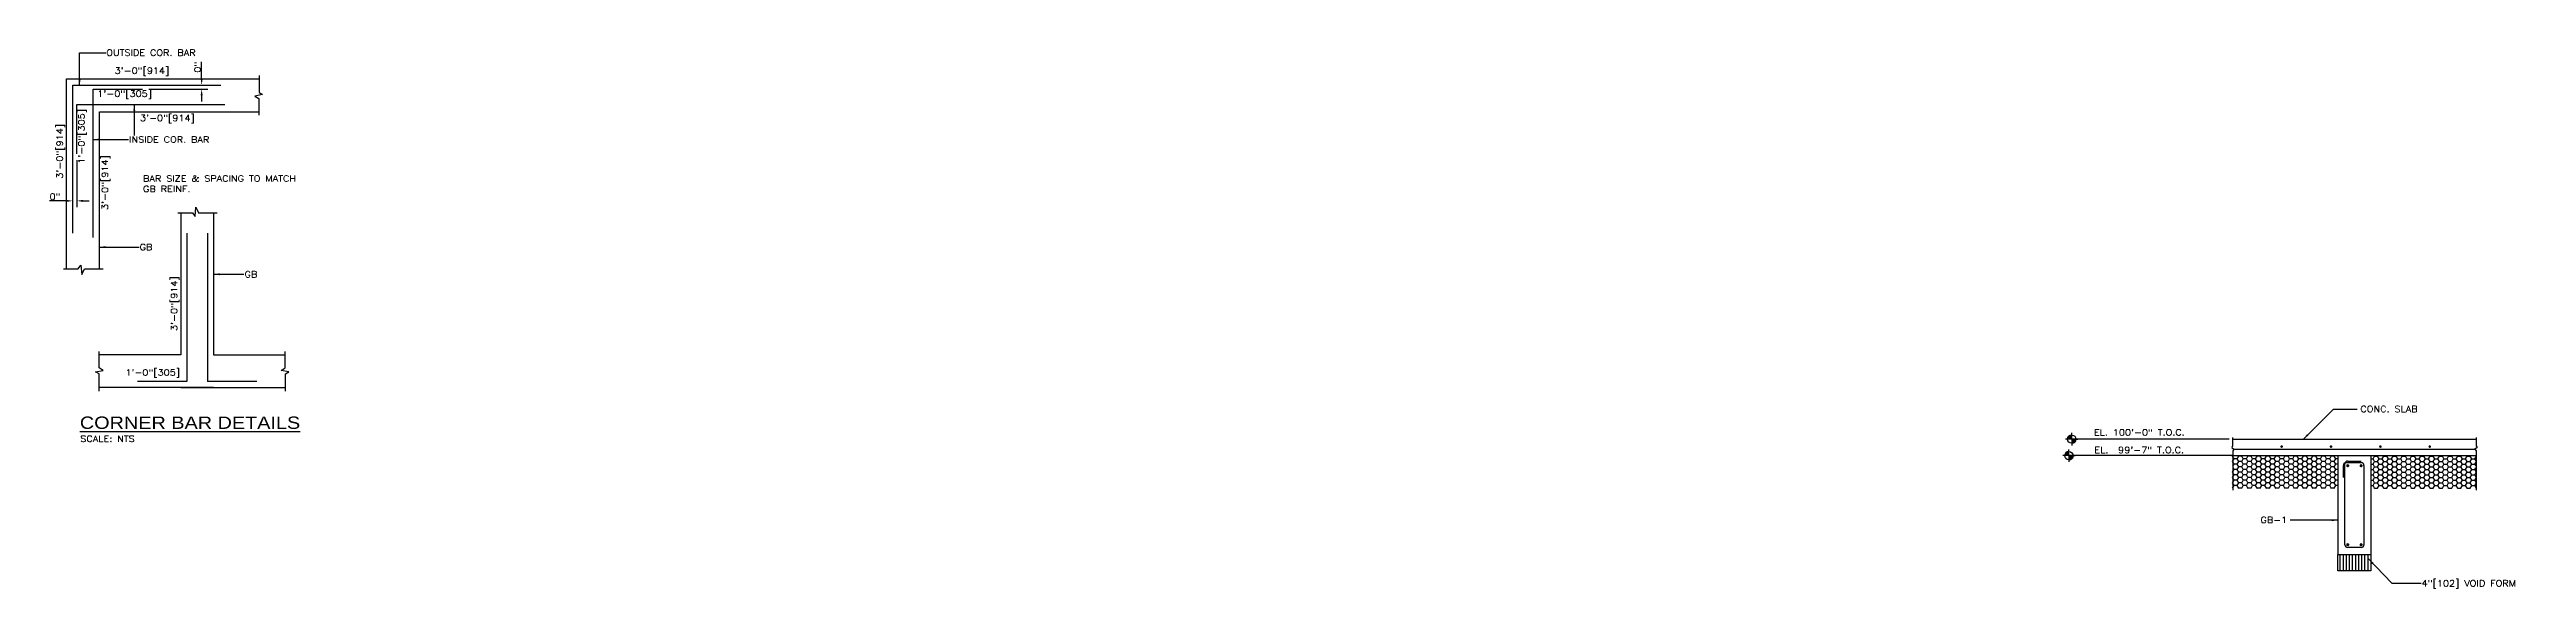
# Model space of a CAD drawing. Header units: inches. Extents: x -229 to 9761, y -1201 to 3580.
# Drawn here: x 1496 to 2098, y -249 to -118 of the extents above; entities that cross this region are included whole.
import ezdxf

# ---------------------------------------------------------------- set-up
doc = ezdxf.new("R2010")
doc.units = ezdxf.units.IN
doc.header["$MEASUREMENT"] = 0
doc.layers.get('0').update_dxf_attribs({"linetype": 'CONTINUOUS'})
doc.layers.get('DEFPOINTS').update_dxf_attribs({"linetype": 'CONTINUOUS'})
for name, color, linetype in [('C-052-16', 52, 'CONTINUOUS'), ('DIM133', 5, 'CONTINUOUS'), ('Dimension', 5, 'CONTINUOUS'), ('LAYER11A', 11, 'CONTINUOUS'), ('LAYER131A', 131, 'CONTINUOUS'), ('LAYER72A', 72, 'CONTINUOUS'), ('LAYER7A', 7, 'CONTINUOUS'), ('Structural_Section_Dim', 5, 'CONTINUOUS'), ('Structural_Section_Elev', 3, 'CONTINUOUS'), ('Structural_Section_Text', 5, 'CONTINUOUS')]:
    doc.layers.add(name, color=color, linetype=linetype)
doc.styles.add('ROMANS-115', font='romans.shx', dxfattribs={"width": 1.15})
doc.styles.add('SANS-115', font='sanss___.ttf', dxfattribs={"width": 1.15})
doc.dimstyles.new('112-ROMANS-115-MS', dxfattribs={"dimscale": 0, "dimtxt": 1.5, "dimasz": 1.5, "dimexe": 1.5, "dimexo": 1.5, "dimgap": 0.125, "dimtad": 0, "dimdec": 4, "dimzin": 1, "dimdsep": 46, "dimlunit": 4, "dimtxsty": 'ROMANS-115', "dimcen": 0.125, "dimclrd": 256, "dimclre": 256, "dimclrt": 256, "dimadec": 0, "dimazin": 0, "dimtfac": 1, "dimtdec": 4, "dimtofl": 0, "dimtmove": 0, "dimatfit": 0, "dimfxl": 1, "dimtfillclr": 256, "dimfrac": 2, "dimtolj": 1, "dimtzin": 0, "dimarcsym": 0})
doc.dimstyles.new('112-ROMANS-115-MS-BPV', dxfattribs={"dimscale": 0, "dimtxt": 1.5, "dimasz": 1.5, "dimexe": 1.5, "dimexo": 0.75, "dimgap": 0.75, "dimtad": 1, "dimdec": 3, "dimlfac": -96, "dimrnd": 0.125, "dimzin": 1, "dimdsep": 46, "dimlunit": 4, "dimtxsty": 'ROMANS-115', "dimcen": 0.75, "dimclrd": 256, "dimclre": 256, "dimclrt": 256, "dimadec": 0, "dimazin": 0, "dimtfac": 1, "dimtdec": 3, "dimtofl": 0, "dimtmove": 0, "dimatfit": 0, "dimfxl": 1, "dimfrac": 2, "dimtolj": 1, "dimtzin": 0, "dimarcsym": 0})

msp = doc.modelspace()

# ---------------------------------------------------------------- texts
at = {"layer": 'Structural_Section_Dim', "insert": (2058.119945, -204.998213), "char_height": 1.5, "attachment_point": 1, "style": 'ROMANS-115'}
msp.add_mtext('\\A1;CONC. SLAB', dxfattribs=at)
at = {"layer": 'Structural_Section_Text', "style": 'SANS-115', "width": 1.15}
msp.add_text('%%UCORNER BAR DETAILS', height=3.00000004, dxfattribs=at).set_placement((1503.805243, -210.564975))
at = {"layer": 'Structural_Section_Text', "char_height": 1.5, "attachment_point": 1, "style": 'ROMANS-115'}
for s, insert in [('EL. 100\'-0" T.O.C. ', (1993.340118, -210.677757)), ('SCALE: NTS', (1503.920422, -212.218406)), ('EL.  99\'-7" T.O.C. ', (1993.461521, -214.953615)), ('GB-1 ', (2033.832689, -231.916112)), ('\\A1;4"[102] VOID FORM', (2073.022794, -247.302634))]:
    msp.add_mtext(s, dxfattribs=dict(at, insert=insert))

# ---------------------------------------------------------------- blocks, each defined once
blk = doc.blocks.new('*D49')
at = {"layer": 'DEFPOINTS', "color": 0}
for p in [(1519.07, -128.07), (1533.41, -127.07), (1538.07, -127.07)]:
    blk.add_point(p, dxfattribs=at)
at = {"layer": 'Structural_Section_Text', "lineweight": -2}
for p, q in [((1533.41, -125.57), (1533.41, -121.44)), ((1520.57, -128.07), (1534.91, -128.07)), ((1533.41, -129.57), (1533.41, -131.07))]:
    blk.add_line(p, q, dxfattribs=at)
at = {"layer": 'Structural_Section_Text'}
for points in [[(1533.16, -125.57), (1533.66, -125.57), (1533.41, -127.07)], [(1533.16, -129.57), (1533.66, -129.57), (1533.41, -128.07)]]:
    blk.add_solid(points, dxfattribs=at)
at = {"layer": 'Structural_Section_Text', "insert": (1532.39, -122.75), "char_height": 1.5, "attachment_point": 5, "rotation": 90, "style": 'ROMANS-115'}
blk.add_mtext('\\A1;0"', dxfattribs=at)
blk = doc.blocks.new('*D50')
at = {"layer": 'DEFPOINTS', "color": 0}
for p in [(1502.07, -143.81), (1503.07, -143.81), (1502.07, -155.2)]:
    blk.add_point(p, dxfattribs=at)
at = {"layer": 'Structural_Section_Text', "lineweight": -2}
for p, q in [((1503.07, -145.31), (1503.07, -156.7)), ((1500.57, -155.2), (1496.43, -155.2)), ((1504.57, -155.2), (1506.07, -155.2))]:
    blk.add_line(p, q, dxfattribs=at)
at = {"layer": 'Structural_Section_Text'}
for points in [[(1500.57, -154.95), (1500.57, -155.45), (1502.07, -155.2)], [(1504.57, -154.95), (1504.57, -155.45), (1503.07, -155.2)]]:
    blk.add_solid(points, dxfattribs=at)
at = {"layer": 'Structural_Section_Text', "insert": (1497.75, -154.18), "char_height": 1.5, "attachment_point": 5, "style": 'ROMANS-115'}
blk.add_mtext('\\A1;0"', dxfattribs=at)
blk = doc.blocks.new('*X48')
at = {"color": 0}
for p, q in [((614, 821.4), (626, 833.3)), ((614, 821.6), (625.8, 833.3)), ((614, 821.7), (625.6, 833.3)), ((614, 821.9), (625.4, 833.3)), ((614, 822.1), (625.3, 833.3)), ((614.1, 822.3), (625.1, 833.3)), ((614.1, 822.5), (624.9, 833.3)), ((614.1, 822.7), (624.7, 833.3)), ((614.1, 822.9), (624.5, 833.2)), ((614.1, 823.1), (624.3, 833.2)), ((614.2, 821.3), (626, 833.2)), ((614.2, 823.3), (624.1, 833.2)), ((614.2, 823.5), (623.8, 833.1)), ((614.3, 823.7), (623.6, 833.1)), ((614.3, 824), (623.4, 833.1)), ((614.3, 821.3), (626, 833)), ((614.4, 824.2), (623.2, 833)), ((614.4, 824.4), (622.9, 832.9)), ((614.5, 824.7), (622.7, 832.9)), ((614.5, 821.3), (626, 832.8)), ((614.6, 824.9), (622.4, 832.8)), ((614.7, 825.2), (622.2, 832.7)), ((614.7, 821.3), (626, 832.7)), ((614.8, 825.5), (621.9, 832.6)), ((614.9, 825.8), (621.6, 832.5)), ((614.9, 821.3), (626, 832.5)), ((615, 826.1), (621.3, 832.4)), ((615, 821.3), (626, 832.3)), ((615.1, 826.4), (621, 832.2)), ((615.2, 821.3), (626, 832.1)), ((615.3, 826.7), (620.6, 832.1)), ((615.4, 821.3), (626, 832)), ((615.5, 827.1), (620.3, 831.9)), ((615.6, 821.3), (626, 831.8)), ((615.7, 827.5), (619.9, 831.6)), ((615.8, 821.3), (626, 831.6)), ((615.9, 821.3), (626, 831.4)), ((616, 828), (619.4, 831.3)), ((616.1, 821.3), (626, 831.3)), ((616.3, 821.3), (626, 831.1)), ((616.4, 828.6), (618.8, 830.9)), ((616.5, 821.3), (626, 830.9)), ((616.6, 821.3), (626, 830.7)), ((616.8, 821.3), (626, 830.6)), ((617, 821.3), (626, 830.4)), ((617.2, 821.3), (626, 830.2)), ((617.3, 821.3), (626, 830)), ((617.5, 821.3), (626, 829.8)), ((617.7, 821.3), (626, 829.7)), ((617.9, 821.3), (626, 829.5)), ((618, 821.3), (626, 829.3)), ((618.2, 821.3), (626, 829.1)), ((618.4, 821.3), (626, 829)), ((618.6, 821.3), (626, 828.8)), ((618.8, 821.3), (626, 828.6)), ((618.9, 821.3), (626, 828.4)), ((619.1, 821.3), (626, 828.3)), ((619.3, 821.3), (626, 828.1)), ((619.5, 821.3), (626, 827.9)), ((619.6, 821.3), (626, 827.7)), ((619.8, 821.3), (626, 827.5)), ((620, 821.3), (626, 827.4)), ((620.2, 821.3), (626, 827.2)), ((620.3, 821.3), (626, 827)), ((620.5, 821.3), (626, 826.8)), ((620.7, 821.3), (626, 826.7)), ((620.9, 821.3), (626, 826.5)), ((621.1, 821.3), (626, 826.3)), ((621.2, 821.3), (626, 826.1)), ((621.4, 821.3), (626, 826)), ((621.6, 821.3), (626, 825.8)), ((621.8, 821.3), (626, 825.6)), ((621.9, 821.3), (626, 825.4)), ((622.1, 821.3), (626, 825.2)), ((622.3, 821.3), (626, 825.1)), ((622.5, 821.3), (626, 824.9)), ((622.6, 821.3), (626, 824.7)), ((622.8, 821.3), (626, 824.5)), ((623, 821.3), (626, 824.4)), ((623.2, 821.3), (626, 824.2)), ((623.4, 821.3), (626, 824)), ((623.5, 821.3), (626, 823.8)), ((623.7, 821.3), (626, 823.7)), ((623.9, 821.3), (626, 823.5)), ((624.1, 821.3), (626, 823.3)), ((624.2, 821.3), (626, 823.1)), ((624.4, 821.3), (626, 822.9)), ((624.6, 821.3), (626, 822.8)), ((624.8, 821.3), (626, 822.6)), ((624.9, 821.3), (626, 822.4)), ((625.1, 821.3), (626, 822.2)), ((625.3, 821.3), (626, 822.1)), ((625.5, 821.3), (626, 821.9)), ((625.7, 821.3), (626, 821.7)), ((625.8, 821.3), (626, 821.5)), ((626, 821.3), (626, 821.4))]:
    blk.add_line(p, q, dxfattribs=at)
blk = doc.blocks.new('cornerbardetails')
at = {"layer": 'C-052-16'}
for p, q in [((-21.8938, 31.33857), (14.1062, 31.33857)), ((-21.8938, -4.66143), (-21.8938, 31.33857)), ((-16.8938, -5.66143), (-16.8938, 30.33857)), ((-16.8938, 30.33857), (-4.8938, 30.33857)), ((-20.8938, 26.59729), (15.1062, 26.59729)), ((-20.8938, 14.59729), (-20.8938, 26.59729)), ((5.85164, -4.64649), (5.85164, -40.64649)), ((10.85164, -4.64649), (10.85164, -40.64649)), ((5.85164, -40.64649), (-6.14836, -40.64649)), ((22.85164, -40.64649), (10.85164, -40.64649))]:
    blk.add_line(p, q, dxfattribs=at)
at = {"layer": 'LAYER131A'}
for p, q in [((-23.3938, 32.83857), (23.40865, 32.83857)), ((-23.3938, -13.29422), (-23.3938, 32.83857)), ((23.40865, 33.6504), (23.40865, 29.50956)), ((-15.3938, -13.3013), (-15.3938, 24.83857)), ((-15.3938, 24.83857), (23.38212, 24.83857)), ((24.25928, 29.02269), (22.40751, 28.63319)), ((22.40751, 28.63319), (23.38212, 28.04895)), ((23.38212, 28.04895), (23.38212, 24.0504)), ((23.40865, 29.50956), (24.25928, 29.02269)), ((3.63455, 0.3387), (7.19221, 0.3387)), ((4.35164, 0.3387), (4.35164, -34.14649)), ((7.19221, 0.3387), (7.85039, -0.55092)), ((7.85039, -0.55092), (8.02989, 1.72073)), ((8.02989, 1.72073), (8.68806, 0.34578)), ((8.68806, 0.34578), (13.23455, 0.34578)), ((12.35164, 0.34578), (12.35164, -34.14649)), ((-24.11088, -13.29422), (-20.55323, -13.29422)), ((-20.55323, -13.29422), (-19.89505, -12.4046)), ((-19.89505, -12.4046), (-19.71555, -14.67625)), ((-19.71555, -14.67625), (-19.05737, -13.3013)), ((-19.05737, -13.3013), (-14.51088, -13.3013)), ((-15.44701, -37.35688), (-15.44701, -33.35833)), ((4.35164, -34.14649), (-15.44701, -34.14649)), ((12.35164, -34.14649), (29.78402, -34.14649)), ((29.78402, -37.35688), (29.78402, -33.35833)), ((-16.32417, -38.33061), (-14.4724, -37.94112)), ((-15.47354, -38.81748), (-16.32417, -38.33061)), ((-15.47354, -42.95833), (-15.47354, -38.81748)), ((-14.4724, -37.94112), (-15.44701, -37.35688)), ((28.8094, -37.94112), (29.78402, -37.35688)), ((30.66118, -38.33061), (28.8094, -37.94112)), ((29.81054, -38.81748), (30.66118, -38.33061)), ((29.81054, -42.95833), (29.81054, -38.81748)), ((12.35164, -42.14649), (-15.47354, -42.14649)), ((4.35164, -42.14649), (29.81054, -42.14649))]:
    blk.add_line(p, q, dxfattribs=at)
at = {"layer": 'Structural_Section_Text', "char_height": 1.5, "attachment_point": 1, "style": 'ROMANS-115'}
for s, insert in [('\\A1;OUTSIDE COR. BAR', (-13.75149, 39.94531)), ('1\'-0"[305]', (-15.92401, 29.97447)), ('3\'-0"[914]', (-11.71966, 35.58316)), ('3\'-0"[914]', (-5.52895, 24.0865)), ('\\A1;INSIDE COR. BAR', (-8.20348, 18.85573)), ('GB REINF.', (-4.7913, 6.86454)), ('BAR SIZE & SPACING TO MATCH', (-4.7913, 9.39304)), ('GB', (-5.64777, -7.26952)), ('GB', (19.85779, -13.8649)), ('1\'-0"[305]', (-9.09346, -37.70598))]:
    blk.add_mtext(s, dxfattribs=dict(at, insert=insert))
at = {"layer": 'Structural_Section_Text', "char_height": 1.5, "attachment_point": 1, "rotation": 90, "style": 'ROMANS-115'}
for s, insert in [('1\'-0"[305]', (-20.5204, 12.21776)), ('3\'-0"[914]', (-25.81791, 8.58585)), ('3\'-0"[914]', (-14.82349, 0.98226)), ('3\'-0"[914]', (2.00355, -28.41752))]:
    blk.add_mtext(s, dxfattribs=dict(at, insert=insert))
at = {"layer": 'Structural_Section_Text'}
dim = blk.add_linear_dim(base=(9.4494, 31.33857), p1=(-4.8938, 30.33857), p2=(14.1062, 31.33857), angle=90, text='0"', dimstyle='112-ROMANS-115-MS', override={"dimscale": 1, "dimpost": '\\X', "dimse2": 1}, dxfattribs=at)
dim.commit()
dim.dimension.update_dxf_attribs({"geometry": '*D49', "text_midpoint": (8.43154, 35.65464), "insert": (-1523.95984, 158.40924)})
dim = blk.add_linear_dim(base=(-21.8938, 3.20678), p1=(-20.8938, 14.59729), p2=(-21.8938, 14.59729), text='0"', dimstyle='112-ROMANS-115-MS', override={"dimscale": 1, "dimpost": '\\X', "dimse2": 1}, dxfattribs=at)
dim.commit()
dim.dimension.update_dxf_attribs({"geometry": '*D50', "text_midpoint": (-26.20987, 4.22464), "insert": (-1523.95984, 158.40924)})
at = {"layer": 'Structural_Section_Text', "annotation_type": 0, "has_hookline": 1, "hookline_direction": 0}
for points, override, text_width in [([(-20.20611, 31.33857), (-20.20611, 39.19531), (-13.87649, 39.19531)], {"dimscale": 1, "dimtad": 0}, 24.47857), ([(-16.8938, 18.10573), (-8.32848, 18.10573)], {"dimscale": 1, "dimtad": 0}, 21.93214), ([(-15.3938, -8.01952), (-5.77277, -8.01952)], {"dimscale": 1, "dimtad": 0}, 2.95714), ([(12.35164, -14.6149), (19.73279, -14.6149)], {"dimscale": 1, "dimtad": 0, "dimse2": 1}, 2.95714)]:
    blk.add_leader(points, dimstyle='112-ROMANS-115-MS', override=override, dxfattribs=dict(at, text_width=text_width))
at = {"layer": 'Structural_Section_Text'}
blk.add_leader([(-6.92474, 26.59729), (-6.92474, 19.09881)], dimstyle='112-ROMANS-115-MS', override={"dimscale": 1, "dimtad": 0}, dxfattribs=at)

# ---------------------------------------------------------------- hatches: boundary and pattern name
at = {"layer": 'LAYER7A'}
h = msp.add_hatch(dxfattribs=at)
h.set_pattern_fill('HONEY', color=256, scale=6, style=0)
h.set_pattern_definition([(180, (7441.65994, -1042.72795), (-1.125, 0.64951905), [0.75, -1.5]), (60, (7441.65994, -1042.72795), (1.125, 0.649519054), [0.75, -1.5]), (120, (7441.65994, -1042.72795), (-2e-09, 1.299038104), [-1.5, 0.75])])
h.paths.add_polyline_path([(2050.67311, -217.063061), (2050.67311, -225.063061), (2027.050315, -225.063061), (2027.050315, -220.229225), (2027.339107, -219.775962), (2026.802779, -219.363905), (2027.009059, -218.951847), (2027.009059, -217.063061)])
h.paths.add_polyline_path([(2050.67311, -217.063061), (2052.67311, -217.063061), (2052.67311, -225.063061), (2050.67311, -225.063061)])
h = msp.add_hatch(dxfattribs=at)
h.set_pattern_fill('HONEY', color=256, scale=6, style=0)
h.set_pattern_definition([(0, (-3328.3137, -1042.72795), (1.125, 0.64951905), [0.75, -1.5]), (120, (-3328.3137, -1042.72795), (-1.125, 0.649519054), [0.75, -1.5]), (60, (-3328.3137, -1042.72795), (2e-09, 1.299038104), [-1.5, 0.75])])
h.paths.add_polyline_path([(2062.67311, -217.063061), (2062.67311, -225.063061), (2086.295905, -225.063061), (2086.295905, -220.229225), (2086.007114, -219.775962), (2086.543441, -219.363905), (2086.337162, -218.951847), (2086.337162, -217.063061)])
h.paths.add_polyline_path([(2062.67311, -217.063061), (2060.67311, -217.063061), (2060.67311, -225.063061), (2062.67311, -225.063061)])
h = msp.add_hatch(dxfattribs=at)
h.set_pattern_fill('LINE', color=256, scale=5.989581, angle=90, style=0)
h.set_pattern_definition([(90, (-1150.44455, 693.7984), (-0.74869764, 0), [])])
h.paths.add_polyline_path([(2052.67311, -241.063061), (2052.67311, -245.056115), (2060.659218, -245.056115), (2060.659218, -241.063061)])

# ---------------------------------------------------------------- linework, layer by layer
at = {"layer": 'DIM133'}
for p, q in [((2027.066556, -214.646525), (2026.860277, -215.058582)), ((2026.860277, -215.058582), (2027.396604, -215.47064)), ((2027.066556, -212.65822), (2027.066556, -214.646525)), ((2027.396604, -215.47064), (2027.107812, -215.923903)), ((2027.107812, -215.923903), (2027.107812, -225.449033)), ((2086.485943, -215.058582), (2085.949616, -215.47064)), ((2085.949616, -215.47064), (2086.238408, -215.923903)), ((2086.238408, -215.923903), (2086.238408, -225.449033)), ((2086.279664, -212.65822), (2086.279664, -214.646525)), ((2086.279664, -214.646525), (2086.485943, -215.058582))]:
    msp.add_line(p, q, dxfattribs=at)
at = {"layer": 'LAYER11A'}
for p, q in [((2027.066556, -213.063061), (2086.279664, -213.063061)), ((2027.107812, -217.063061), (2086.238408, -217.063061)), ((2052.67311, -217.063061), (2052.67311, -241.063061)), ((2060.67311, -217.063061), (2060.67311, -241.063061)), ((2052.67311, -241.063061), (2060.67311, -241.063061)), ((2052.67311, -241.063061), (2060.67311, -241.063061))]:
    msp.add_line(p, q, dxfattribs=at)
at = {"layer": 'LAYER131A'}
for p, q in [((2052.67311, -245.056115), (2052.67311, -241.063061)), ((2060.659218, -245.056115), (2052.67311, -245.056115)), ((2060.659218, -241.063061), (2060.659218, -245.056115))]:
    msp.add_line(p, q, dxfattribs=at)
for points, const_width in [([(2038.82936, -214.868957, 1), (2039.14186, -214.868957, 1)], 0.3125), ([(2050.82936, -214.868957, 1), (2051.14186, -214.868957, 1)], 0.3125), ([(2062.82936, -214.868957, 1), (2063.14186, -214.868957, 1)], 0.3125), ([(2074.82936, -214.868957, 1), (2075.14186, -214.868957, 1)], 0.3125), ([(2054.86061, -219.503582, 1), (2055.23561, -219.503582, 1)], 0.375), ([(2058.48561, -219.503582, -1), (2058.11061, -219.503582, -1)], 0.375), ([(2054.86061, -238.688061, -1), (2055.23561, -238.688061, -1)], 0.375), ([(2058.48561, -238.688061, 1), (2058.11061, -238.688061, 1)], 0.375)]:
    msp.add_lwpolyline(points, format="xyb", close=True, dxfattribs=dict(at, const_width=const_width))
at = {"layer": 'LAYER72A'}
for p, q in [((2027.381748, -215.493957), (2085.964472, -215.493957)), ((2053.98561, -222.375561), (2053.98561, -219.438061)), ((2054.36061, -238.688061), (2054.36061, -219.063061)), ((2054.67311, -218.750561), (2058.29811, -218.750561)), ((2055.04811, -218.375561), (2058.29811, -218.375561)), ((2058.98561, -219.438061), (2058.98561, -238.688061)), ((2058.29811, -239.375561), (2055.04811, -239.375561))]:
    msp.add_line(p, q, dxfattribs=at)
for centre, start, end in [((2054.67311, -219.438061), 90, 180), ((2055.04811, -219.063061), 90, 180), ((2058.29811, -219.438061), 0, 90), ((2055.04811, -238.688061), 180, 270), ((2058.29811, -238.688061), 270, 0)]:
    msp.add_arc(centre, 0.6875, start, end, dxfattribs=at)
at = {"layer": 'Structural_Section_Dim', "ltscale": 12}
for p, q in [((2026.19498, -213.063061), (1987.97072, -213.063061)), ((2027.107812, -217.063061), (1987.263745, -217.063061))]:
    msp.add_line(p, q, dxfattribs=at)
at = {"layer": 'Structural_Section_Elev'}
for p, q in [((1987.97072, -213.063061), (1986.466814, -213.063061)), ((1987.263745, -217.063061), (1987.263745, -215.559155)), ((1987.97072, -213.063061), (1987.97072, -211.559155)), ((1987.97072, -213.063061), (1989.474626, -213.063061)), ((1987.97072, -213.063061), (1987.97072, -214.566967)), ((1987.263745, -217.063061), (1985.759839, -217.063061)), ((1987.263745, -217.063061), (1988.767651, -217.063061)), ((1987.263745, -217.063061), (1987.263745, -218.566967))]:
    msp.add_line(p, q, dxfattribs=at)
for centre in [(1987.263745, -217.063061), (1987.97072, -213.063061)]:
    msp.add_circle(centre, 1.002604, dxfattribs=at)
for centre, start, end in [((1987.263745, -217.063061), 90, 180), ((1987.97072, -213.063061), 90, 180), ((1987.970721, -213.061757), 269.944781668, 359.944781668), ((1987.263746, -217.061757), 269.944781668, 359.944781668)]:
    msp.add_arc(centre, 1.002604, start, end, dxfattribs=at)

# ---------------------------------------------------------------- block references
at = {"layer": 'Dimension'}
msp.add_blockref('cornerbardetails', (1523.959839, -158.409238), dxfattribs=at)
at = {"layer": 'Structural_Section_Elev', "xscale": 0.0835503472221717, "yscale": 0.08355034722239907, "zscale": 0.0835503472222602}
for p in [(1934.990451, -285.686473), (1935.697425, -281.686473)]:
    msp.add_blockref('*X48', p, dxfattribs=at)
at = {"layer": 'Structural_Section_Elev', "xscale": -0.08355034722223381, "yscale": 0.08355034722239907, "zscale": 0.0835503472222602, "rotation": 269.9447816678198}
for p in [(1919.327776, -265.299735), (1918.620801, -269.299735)]:
    msp.add_blockref('*X48', p, dxfattribs=at)

msp.set_redraw_order([(e.dxf.handle, doc.entitydb.next_handle()) for e in msp.query("TEXT MTEXT ATTDEF DIMENSION ARC_DIMENSION")])  # texts and dimensions are drawn at this point

# ---------------------------------------------------------------- leaders
at = {"layer": 'Structural_Section_Dim', "annotation_type": 0, "has_hookline": 1, "hookline_direction": 0, "text_width": 15.360714}
msp.add_leader([(2044.273623, -213.063061), (2051.588471, -205.748213), (2057.369945, -205.748213)], dimstyle='112-ROMANS-115-MS-BPV', override={"dimscale": 1, "dimtad": 0}, dxfattribs=at)
at = {"layer": 'Structural_Section_Text'}
msp.add_leader([(2052.67311, -232.734451), (2041.054304, -232.734451)], dimstyle='112-ROMANS-115-MS', override={"dimscale": 1, "dimtad": 0}, dxfattribs=at)
at = {"layer": 'Structural_Section_Text', "annotation_type": 0, "has_hookline": 1, "hookline_direction": 0, "text_width": 25.464286}
msp.add_leader([(2060.08094, -242.141812), (2065.739209, -248.052634), (2072.897794, -248.052634)], dimstyle='112-ROMANS-115-MS', override={"dimscale": 1, "dimtad": 0}, dxfattribs=at)

doc.saveas('drawing.dxf')
